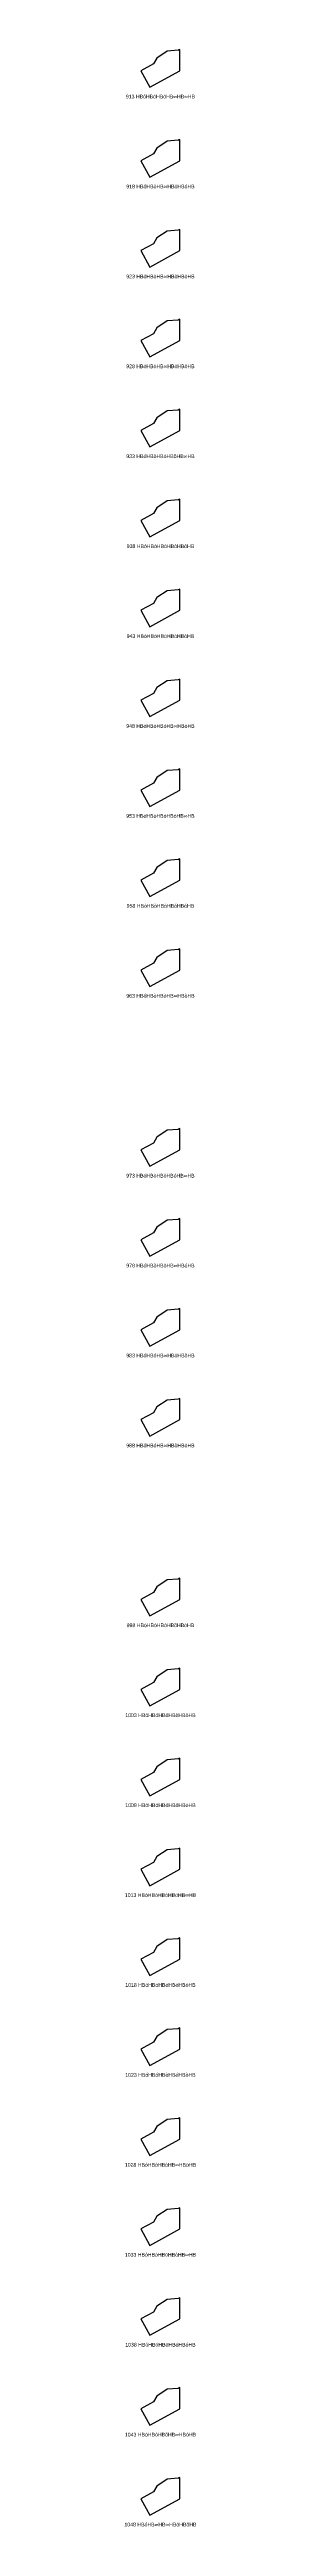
# Model space of a CAD drawing. Header units: millimetres. Extents: x 122552 to 1654769, y -10280102 to 62068.
# Drawn here: x 1449550 to 1470758, y -8586599 to -7852587 of the extents above; entities that cross this region are included whole.
import ezdxf
from ezdxf.enums import TextEntityAlignment as Align

# ---------------------------------------------------------------- set-up
doc = ezdxf.new("R2010")
doc.units = ezdxf.units.MM
doc.styles.add('Arial', font='arial_0.ttf')

msp = doc.modelspace()

# ---------------------------------------------------------------- linework, layer by layer
for points in [[(1456978, -7863733), (1465929, -7858875), (1465929, -7852587), (1465451, -7852847), (1465449, -7852817), (1462161, -7853078), (1459015, -7855123), (1458079, -7856848), (1454342, -7858875)], [(1456978, -7890382), (1465929, -7885524), (1465929, -7879236), (1465451, -7879495), (1465449, -7879466), (1462161, -7879727), (1459015, -7881772), (1458079, -7883496), (1454342, -7885524)], [(1456978, -7917031), (1465929, -7912173), (1465929, -7905884), (1465451, -7906144), (1465449, -7906114), (1462161, -7906375), (1459015, -7908420), (1458079, -7910145), (1454342, -7912173)], [(1456978, -7943679), (1465929, -7938821), (1465929, -7932533), (1465451, -7932793), (1465449, -7932763), (1462161, -7933024), (1459015, -7935069), (1458079, -7936794), (1454342, -7938821)], [(1456978, -7970328), (1465929, -7965470), (1465929, -7959182), (1465451, -7959441), (1465449, -7959412), (1462161, -7959673), (1459015, -7961718), (1458079, -7963442), (1454342, -7965470)], [(1456978, -7996977), (1465929, -7992119), (1465929, -7985830), (1465451, -7986090), (1465449, -7986060), (1462161, -7986321), (1459015, -7988366), (1458079, -7990091), (1454342, -7992119)], [(1456978, -8023625), (1465929, -8018767), (1465929, -8012479), (1465451, -8012739), (1465449, -8012709), (1462161, -8012970), (1459015, -8015015), (1458079, -8016740), (1454342, -8018767)], [(1456978, -8050274), (1465929, -8045416), (1465929, -8039128), (1465451, -8039387), (1465449, -8039358), (1462161, -8039619), (1459015, -8041664), (1458079, -8043388), (1454342, -8045416)], [(1456978, -8076923), (1465929, -8072065), (1465929, -8065776), (1465451, -8066036), (1465449, -8066006), (1462161, -8066267), (1459015, -8068312), (1458079, -8070037), (1454342, -8072065)], [(1456978, -8103571), (1465929, -8098713), (1465929, -8092425), (1465451, -8092685), (1465449, -8092655), (1462161, -8092916), (1459015, -8094961), (1458079, -8096686), (1454342, -8098713)], [(1456978, -8130220), (1465929, -8125362), (1465929, -8119074), (1465451, -8119333), (1465449, -8119304), (1462161, -8119565), (1459015, -8121610), (1458079, -8123334), (1454342, -8125362)], [(1456978, -8183517), (1465929, -8178659), (1465929, -8172371), (1465451, -8172631), (1465449, -8172601), (1462161, -8172862), (1459015, -8174907), (1458079, -8176632), (1454342, -8178659)], [(1456978, -8210166), (1465929, -8205308), (1465929, -8199020), (1465451, -8199279), (1465449, -8199250), (1462161, -8199511), (1459015, -8201556), (1458079, -8203280), (1454342, -8205308)], [(1456978, -8236815), (1465929, -8231957), (1465929, -8225668), (1465451, -8225928), (1465449, -8225898), (1462161, -8226159), (1459015, -8228204), (1458079, -8229929), (1454342, -8231957)], [(1456978, -8263463), (1465929, -8258605), (1465929, -8252317), (1465451, -8252577), (1465449, -8252547), (1462161, -8252808), (1459015, -8254853), (1458079, -8256578), (1454342, -8258605)], [(1456978, -8316761), (1465929, -8311903), (1465929, -8305614), (1465451, -8305874), (1465449, -8305844), (1462161, -8306105), (1459015, -8308150), (1458079, -8309875), (1454342, -8311903)], [(1456978, -8343409), (1465929, -8338552), (1465929, -8332263), (1465451, -8332523), (1465449, -8332493), (1462161, -8332754), (1459015, -8334799), (1458079, -8336524), (1454342, -8338552)], [(1456978, -8370058), (1465929, -8365200), (1465929, -8358912), (1465451, -8359171), (1465449, -8359142), (1462161, -8359403), (1459015, -8361448), (1458079, -8363172), (1454342, -8365200)], [(1456978, -8396707), (1465929, -8391849), (1465929, -8385560), (1465451, -8385820), (1465449, -8385790), (1462161, -8386051), (1459015, -8388096), (1458079, -8389821), (1454342, -8391849)], [(1456978, -8423355), (1465929, -8418498), (1465929, -8412209), (1465451, -8412469), (1465449, -8412439), (1462161, -8412700), (1459015, -8414745), (1458079, -8416470), (1454342, -8418498)], [(1456978, -8450004), (1465929, -8445146), (1465929, -8438858), (1465451, -8439117), (1465449, -8439088), (1462161, -8439349), (1459015, -8441394), (1458079, -8443118), (1454342, -8445146)], [(1456978, -8476653), (1465929, -8471795), (1465929, -8465506), (1465451, -8465766), (1465449, -8465736), (1462161, -8465997), (1459015, -8468042), (1458079, -8469767), (1454342, -8471795)], [(1456978, -8503301), (1465929, -8498444), (1465929, -8492155), (1465451, -8492415), (1465449, -8492385), (1462161, -8492646), (1459015, -8494691), (1458079, -8496416), (1454342, -8498444)], [(1456978, -8529950), (1465929, -8525092), (1465929, -8518804), (1465451, -8519063), (1465449, -8519034), (1462161, -8519295), (1459015, -8521340), (1458079, -8523064), (1454342, -8525092)], [(1456978, -8556599), (1465929, -8551741), (1465929, -8545452), (1465451, -8545712), (1465449, -8545682), (1462161, -8545943), (1459015, -8547988), (1458079, -8549713), (1454342, -8551741)], [(1456978, -8583247), (1465929, -8578390), (1465929, -8572101), (1465451, -8572361), (1465449, -8572331), (1462161, -8572592), (1459015, -8574637), (1458079, -8576362), (1454342, -8578390)]]:
    msp.add_lwpolyline(points, close=True)

# ---------------------------------------------------------------- texts
at = {"style": 'Arial'}
for s, p in [('913 HBóHBöHBöHB∞HB∞HB', (1460136, -7866520)), ('918 HBóHBòHB∞HBöHBóHB', (1460136, -7893168)), ('923 HBóHBòHB∞HBòHBòHB', (1460136, -7919817)), ('928 HBóHBòHB∞HBóHBöHB', (1460136, -7946466)), ('933 HBóHBòHBóHBöHB∞HB', (1460136, -7973114)), ('938 HBóHBòHBóHBòHBóHB', (1460136, -7999763)), ('943 HBóHBòHBóHBóHBòHB', (1460136, -8026412)), ('948 HBóHBòHBóHB∞HBöHB', (1460136, -8053060)), ('953 HBóHBòHBòHBòHB∞HB', (1460136, -8079709)), ('958 HBóHBòHBòHBóHBóHB', (1460136, -8106358)), ('963 HBóHBòHBòHB∞HBòHB', (1460136, -8133006)), ('973 HBóHBòHBöHBóHB∞HB', (1460136, -8186304)), ('978 HBóHBòHBöHB∞HBóHB', (1460136, -8212952)), ('983 HBóHBóHB∞HBöHBòHB', (1460136, -8239601)), ('988 HBóHBóHB∞HBòHBöHB', (1460136, -8266250)), ('998 HBóHBóHBóHBöHBóHB', (1460136, -8319547)), ('1003 HBóHBóHBóHBòHBòHB', (1460136, -8346196)), ('1008 HBóHBóHBóHBóHBöHB', (1460136, -8372844)), ('1013 HBóHBóHBòHBöHB∞HB', (1460136, -8399493)), ('1018 HBóHBóHBòHBòHBóHB', (1460136, -8426142)), ('1023 HBóHBóHBòHBóHBòHB', (1460136, -8452790)), ('1028 HBóHBóHBòHB∞HBöHB', (1460136, -8479439)), ('1033 HBóHBóHBöHBòHB∞HB', (1460136, -8506088)), ('1038 HBóHBóHBöHBóHBóHB', (1460136, -8532736)), ('1043 HBóHBóHBöHB∞HBòHB', (1460136, -8559385)), ('1048 HBóHB∞HB∞HBöHBöHB', (1460136, -8586034))]:
    msp.add_text(s, height=1100, dxfattribs=at).set_placement(p, align=Align.MIDDLE_CENTER)

doc.saveas('drawing.dxf')
